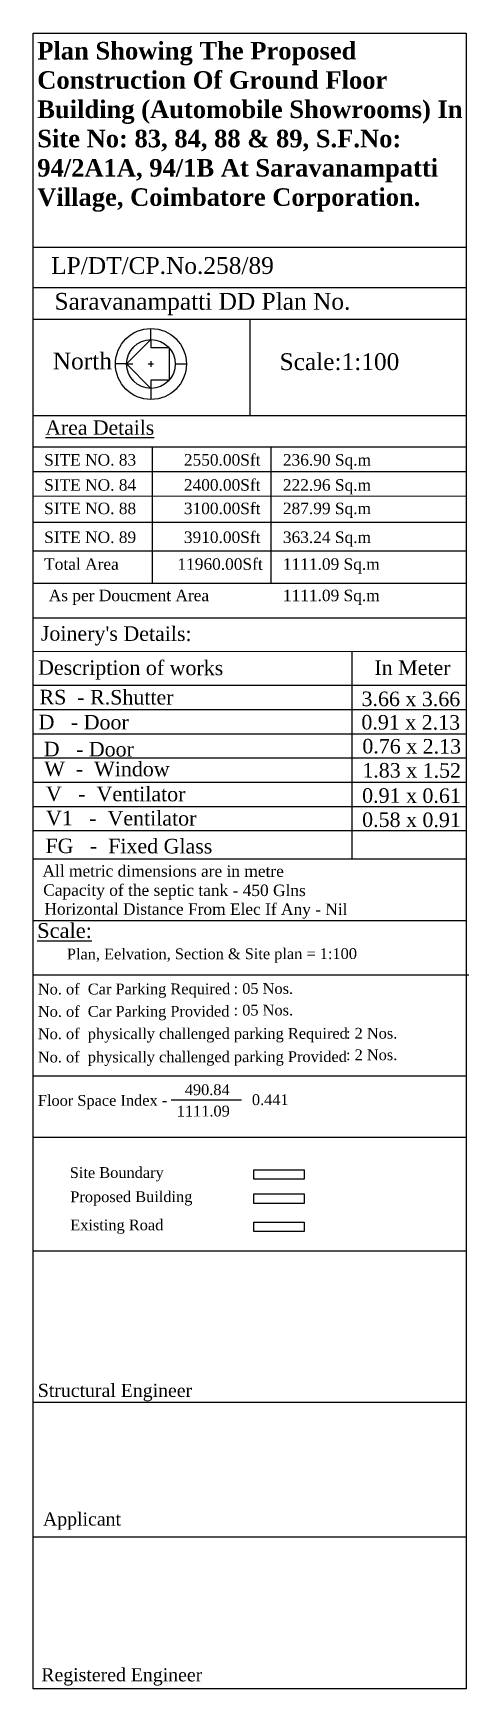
# Model space of a CAD drawing. Header units: metres. Extents: x -54 to 177, y -43 to 77.
# Drawn here: x 82.3 to 98.4, y 8.2 to 69.4 of the extents above; entities that cross this region are included whole.
import ezdxf

# ---------------------------------------------------------------- set-up
doc = ezdxf.new("R2010")
doc.units = ezdxf.units.M
doc.header["$LTSCALE"] = 2
doc.header["$MEASUREMENT"] = 0
doc.styles.add('ANAND', font='times.ttf')

msp = doc.modelspace()

# ---------------------------------------------------------------- texts
at = {"style": 'ANAND'}
for s, height, rotation, p in [('LP/DT/CP.No.258/89', 0.6205, 0.001825, (82.9637, 60.5195)), ('Saravanampatti DD Plan No.', 0.6205, 0.001825, (83.0873, 59.1969)), ('North', 0.6205, 0.001825, (83.0243, 56.9923)), ('Scale:1:100', 0.6205, 0.001825, (91.4022, 56.9677)), ('%%UArea Details', 0.530212, 0.001825, (82.7502, 54.5766)), ("Joinery's Details:", 0.536397, 359.860211, (82.5841, 46.9705)), ('Description of works', 0.536397, 359.860211, (82.4813, 45.7084)), ('In Meter', 0.5364, 359.860211, (94.9057, 45.7038)), ('RS  - R.Shutter', 0.536397, 359.860211, (82.5346, 44.6172)), ('3.66 x 3.66', 0.536397, 359.860211, (94.4297, 44.553)), ('D   - Door', 0.5364, 359.860211, (82.5004, 43.6945)), ('0.91 x 2.13', 0.536397, 359.860211, (94.4251, 43.6878)), ('D   - Door', 0.5364, 359.860211, (82.6911, 42.6965)), ('0.76 x 2.13', 0.536397, 359.860211, (94.4606, 42.8031)), ('W  -  Window', 0.536397, 359.860211, (82.7063, 41.9675)), ('1.83 x 1.52', 0.536397, 359.860211, (94.4588, 41.9132)), ('V   -  Ventilator', 0.536397, 359.860211, (82.7727, 41.0439)), ('0.91 x 0.61', 0.536397, 359.860211, (94.4527, 40.9812)), ('V1   -  Ventilator', 0.536397, 359.860211, (82.7727, 40.1494)), ('0.58 x 0.91', 0.536397, 359.860211, (94.4527, 40.0867)), ('FG   -  Fixed Glass', 0.536397, 359.860211, (82.7523, 39.12)), ('All metric dimensions are in metre', 0.424355, 359.922483, (82.6444, 38.2516)), ('Capacity of the septic tank - 450 Glns', 0.424355, 359.922483, (82.6712, 37.5434)), ('Horizontal Distance From Elec If Any - Nil', 0.424355, 359.922483, (82.716, 36.8457)), ('%%uScale:', 0.54813, 359.922483, (82.4478, 35.9854)), ('Plan, Eelvation, Section & Site plan = 1:100', 0.399635, 0.091604, (83.5445, 35.1894)), ('No. of  Car Parking Required', 0.399635, 0.091604, (82.4746, 33.8939)), (': 05 Nos.', 0.39964, 0.091604, (89.7052, 33.9126)), ('No. of  Car Parking Provided', 0.399635, 0.091604, (82.4746, 33.0667)), (': 05 Nos.', 0.39964, 0.091604, (89.7052, 33.118)), ('No. of  physically challenged parking Required', 0.399635, 0.091604, (82.4746, 32.242)), (': 2 Nos.', 0.39964, 0.091604, (93.857, 32.2609)), ('No. of  physically challenged parking Provided', 0.399635, 0.091604, (82.4747, 31.3823)), (': 2 Nos.', 0.39964, 0.091604, (93.857, 31.4662)), ('Floor Space Index -   ', 0.399635, 0.091604, (82.4747, 29.7792)), ('490.84', 0.39964, 0.091604, (87.9005, 30.1748)), ('0.441', 0.39964, 0.091604, (90.3808, 29.8084)), ('1111.09', 0.39964, 0.091604, (87.6034, 29.3855)), ('Site Boundary', 0.399635, 0.091604, (83.6526, 27.1133)), ('Proposed Building', 0.399635, 0.091604, (83.6728, 26.2199)), ('Existing Road', 0.399635, 0.091604, (83.6711, 25.177)), ('Structural Engineer', 0.48393, 359.958546, (82.4709, 19.0257)), ('Applicant', 0.48393, 359.958546, (82.6628, 14.2723)), ('Registered Engineer', 0.48393, 359.958546, (82.6002, 8.5183))]:
    msp.add_text(s, height=height, rotation=rotation, dxfattribs=at).set_placement(p)
at = {"attachment_point": 1, "rotation": 0.001825, "style": 'ANAND'}
for s, width, heights, insert, char_height in [('{\\fBook Antiqua|b1|i0|c0|p18;\\H1.0637x;Plan Showing The Proposed Construction Of Ground Floor Building (Automobile Showrooms) In Site No: 83, 84, 88 & 89, S.F.No: 94/2A1A, 94/1B At Saravanampatti Village, Coimbatore Corporation.\\P\\H0.94015x; }', 15.914512, [9.2539], (82.451, 69.0918), 0.61), ('SITE NO. 83', 16.580134, [0], (82.706, 53.8611), 0.42417), ('2550.00Sft', 16.580134, [0], (87.8674, 53.8611), 0.42417), ('236.90 Sq.m', 16.580134, [0], (91.5251, 53.8611), 0.42417), ('SITE NO. 84', 16.580134, [0], (82.7061, 52.9345), 0.42417), ('2400.00Sft', 16.580134, [0], (87.8674, 52.9345), 0.42417), ('222.96 Sq.m', 16.580134, [0], (91.5252, 52.9345), 0.42417), ('SITE NO. 88', 16.580134, [0], (82.7061, 52.0673), 0.42417), ('3100.00Sft', 16.580134, [0], (87.8674, 52.0673), 0.42417), ('287.99 Sq.m', 16.580134, [0], (91.5252, 52.0673), 0.42417), ('SITE NO. 89', 16.580134, [0], (82.7061, 51.0027), 0.42417), ('3910.00Sft', 16.580134, [0], (87.8674, 51.0027), 0.42417), ('363.24 Sq.m', 16.580134, [0], (91.5252, 51.0027), 0.42417), ('Total Area', 16.580134, [0], (82.7061, 50.0108), 0.42417), ('11960.00Sft', 16.580134, [0], (87.6299, 50.0108), 0.42417), ('1111.09 Sq.m', 16.580134, [0], (91.5252, 50.0108), 0.42417), ('As per Doucment Area', 16.580134, [0], (82.8758, 48.8517), 0.42417), ('1111.09 Sq.m', 16.580134, [0], (91.5252, 48.8517), 0.42417)]:
    msp.add_mtext_dynamic_manual_height_columns(s, width=width, gutter_width=60, heights=heights, dxfattribs=dict(at, insert=insert, char_height=char_height))

# ---------------------------------------------------------------- linework, layer by layer
for p, q in [((82.2994, 61.5125), (98.2893, 61.513)), ((82.2994, 60.0149), (98.2893, 60.0154)), ((82.3041, 58.8507), (98.2939, 58.8512)), ((90.3042, 58.851), (90.3044, 55.2847)), ((86.6503, 58.0924), (86.6503, 58.5037)), ((85.7502, 57.1923), (86.6503, 58.0924)), ((86.6503, 58.0924), (86.6503, 57.7923)), ((87.3213, 57.7923), (86.6503, 57.7923)), ((87.3213, 57.7923), (87.3213, 56.5923)), ((85.7502, 57.1923), (85.339, 57.1923)), ((85.7502, 57.1923), (85.9794, 57.1923)), ((85.7502, 57.1923), (86.6503, 56.2922)), ((86.5499, 57.1923), (86.7507, 57.1923)), ((86.6503, 57.2927), (86.6503, 57.0919)), ((87.5504, 57.1923), (87.9617, 57.1923)), ((86.6503, 56.5923), (86.6503, 56.2922)), ((87.3213, 56.5923), (86.6503, 56.5923)), ((86.6503, 56.2922), (86.6503, 55.881)), ((82.3016, 55.2844), (98.2809, 55.2849)), ((82.304, 54.1283), (98.2915, 54.13)), ((86.6951, 54.1288), (86.6956, 49.0945)), ((91.0857, 54.1293), (91.0862, 49.095)), ((82.304, 53.2212), (98.2915, 53.2229)), ((82.304, 52.314), (98.2915, 52.3157)), ((82.304, 51.3482), (98.2915, 51.3499)), ((82.304, 50.2925), (98.2915, 50.2942)), ((82.304, 49.0941), (98.2915, 49.0958)), ((82.3041, 47.8147), (98.2916, 47.8164)), ((98.2917, 46.5627), (82.3041, 46.5622)), ((94.0782, 46.543), (94.0784, 38.9081)), ((82.3041, 45.3185), (98.2919, 45.319)), ((82.3041, 44.424), (98.292, 44.4245)), ((82.3041, 43.5295), (98.2921, 43.53)), ((82.3041, 42.635), (98.2922, 42.6355)), ((82.3041, 41.7405), (98.2923, 41.741)), ((82.3041, 40.846), (98.2923, 40.8465)), ((82.3041, 39.9515), (98.2924, 39.952)), ((82.3041, 38.9077), (98.2925, 38.9082)), ((82.3041, 36.63), (98.2936, 36.6305)), ((82.3041, 34.6264), (98.3962, 34.6269)), ((82.3041, 30.8838), (98.2937, 30.8843)), ((87.4013, 29.9966), (90.002, 29.9966)), ((82.3041, 28.6239), (98.2938, 28.6244)), ((82.2988, 24.4264), (98.2848, 24.4269)), ((82.3048, 18.8306), (98.29, 18.8311)), ((82.2994, 13.8601), (98.29, 13.8606))]:
    msp.add_line(p, q)
for points in [[(82.2994, 69.4181), (98.29, 69.4181), (98.29, 8.2367), (82.2994, 8.2367)], [(90.4543, 27.42), (92.3129, 27.42), (92.3129, 27.0686), (90.4543, 27.0686)], [(90.4543, 26.5266), (92.3129, 26.5266), (92.3129, 26.1751), (90.4543, 26.1751)], [(90.4543, 25.4837), (92.3129, 25.4837), (92.3129, 25.1323), (90.4543, 25.1323)]]:
    msp.add_lwpolyline(points, close=True)
for radius in [1.3114, 0.9001]:
    msp.add_circle((86.6503, 57.1923), radius)

msp.set_redraw_order([(e.dxf.handle, doc.entitydb.next_handle()) for e in msp.query("TEXT MTEXT ATTDEF DIMENSION ARC_DIMENSION")])  # texts and dimensions are drawn at this point

doc.saveas('drawing.dxf')
